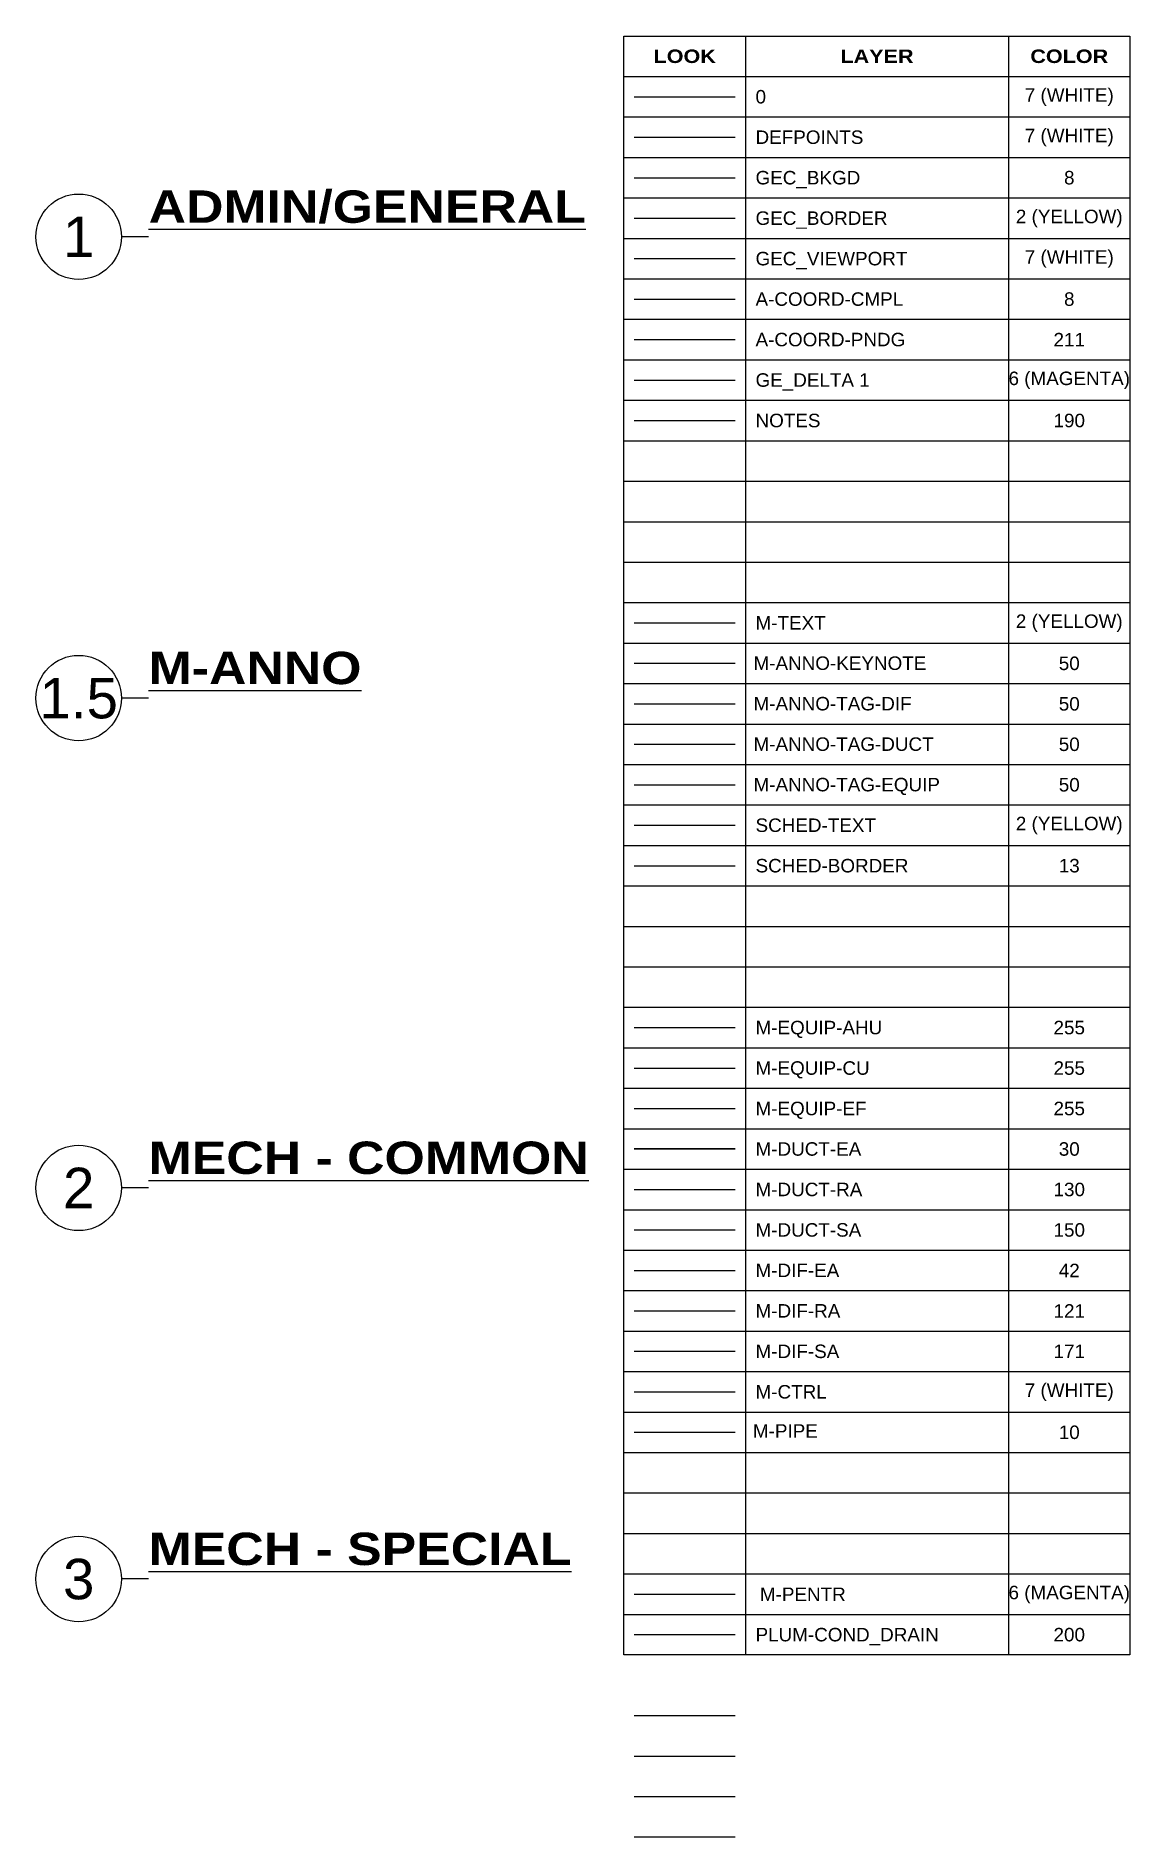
# Model space of a CAD drawing. Header units: inches. Extents: x -22 to 145, y -20 to 61.
# Drawn here: x -22.13 to -12, y -16.69 to 0 of the extents above; entities that cross this region are included whole.
import ezdxf
from ezdxf.enums import TextEntityAlignment as Align

# ---------------------------------------------------------------- set-up
doc = ezdxf.new("R2010")
doc.units = ezdxf.units.IN
doc.header["$MEASUREMENT"] = 0
for name, color, linetype in [('A-COORD-CMPL', 8, 'Continuous'), ('A-COORD-PNDG', 211, 'Continuous'), ('DETL-MEDIUM', 3, 'Continuous'), ('DETL-TEXT', 2, 'Continuous'), ('DETL-THIN', 9, 'Continuous'), ('DETL-WIDE', 11, 'Continuous'), ('G-TEXT', 2, 'Continuous'), ('GE_DELTA 1', 6, 'Continuous'), ('GEC_BKGD', 8, 'Continuous'), ('GEC_BORDER', 2, 'Continuous'), ('M-ANNO-KEYNOTE', 50, 'Continuous'), ('M-ANNO-TAG-DIF', 50, 'Continuous'), ('M-ANNO-TAG-DUCT', 50, 'Continuous'), ('M-ANNO-TAG-EQUIP', 50, 'Continuous'), ('M-CTRL', 7, 'Continuous'), ('M-DIF-EA', 42, 'Continuous'), ('M-DIF-RA', 121, 'Continuous'), ('M-DIF-SA', 171, 'Continuous'), ('M-DUCT-RA', 130, 'Continuous'), ('M-DUCT-SA', 150, 'Continuous'), ('M-EQUIP-AHU', 255, 'Continuous'), ('M-EQUIP-CU', 255, 'Continuous'), ('M-EQUIP-EF', 255, 'Continuous'), ('M-PENTR', 6, 'Continuous'), ('M-PIPE', 10, 'Continuous'), ('PLUM-COND_DRAIN', 200, 'Condensate_Drain'), ('SCHED-BORDER', 13, 'Continuous'), ('SCHED-TEXT', 2, 'Continuous')]:
    doc.layers.add(name, color=color, linetype=linetype)
doc.layers.add('GEC_VIEWPORT', color=7, linetype='Continuous', plot=False)
doc.layers.add('Notes', color=190, linetype='Continuous', plot=False)
doc.layers.add('M-DUCT-EA', color=30, linetype='Continuous', lineweight=30)
doc.styles.add('Arial', font='arial.ttf')
doc.styles.add('Arial Black', font='ariblk.ttf')
doc.styles.get("Standard").update_dxf_attribs({"font": 'arial.ttf'})
doc.linetypes.add('Condensate_Drain', pattern='A,3.1,-0.25,["CD",Standard,S=0.1,R=0,X=-0.12585,Y=-0.05],-0.165', length=3.515)

msp = doc.modelspace()

# ---------------------------------------------------------------- texts
at = {"layer": 'G-TEXT', "color": 1, "style": 'Arial Black'}
for s, p in [('LOOK', (-16.125, -0.1875)), ('LAYER', (-14.34375, -0.1875)), ('COLOR', (-12.5625, -0.1875))]:
    msp.add_text(s, height=0.125, dxfattribs=at).set_placement(p, align=Align.MIDDLE)
at = {"layer": 'G-TEXT', "style": 'Arial'}
for s, p in [('0', (-15.46875, -0.5625)), ('DEFPOINTS', (-15.46875, -0.9375)), ('GEC_BKGD', (-15.46875, -1.3125)), ('GEC_BORDER', (-15.46875, -1.6875)), ('GEC_VIEWPORT', (-15.46875, -2.0625)), ('A-COORD-CMPL', (-15.46875, -2.4375)), ('A-COORD-PNDG', (-15.46875, -2.8125)), ('GE_DELTA 1', (-15.46875, -3.1875)), ('NOTES', (-15.46875, -3.5625)), ('M-TEXT', (-15.46875, -5.4375)), ('SCHED-TEXT', (-15.46875, -7.3125)), ('SCHED-BORDER', (-15.46875, -7.6875)), ('M-EQUIP-AHU', (-15.46875, -9.1875)), ('M-EQUIP-CU', (-15.46875, -9.5625)), ('M-EQUIP-EF', (-15.46875, -9.9375)), ('M-DUCT-EA', (-15.46875, -10.3125)), ('M-DUCT-RA', (-15.46875, -10.6875)), ('M-DUCT-SA', (-15.46875, -11.0625)), ('M-DIF-EA', (-15.46875, -11.4375)), ('M-DIF-RA', (-15.46875, -11.8125)), ('M-DIF-SA', (-15.46875, -12.1875)), ('M-CTRL', (-15.46875, -12.5625)), ('PLUM-COND_DRAIN', (-15.46875, -14.8125))]:
    msp.add_text(s, height=0.125, dxfattribs=at).set_placement(p, align=Align.MIDDLE_LEFT)
for s, p in [('7 (WHITE)', (-12.5625, -0.5625)), ('7 (WHITE)', (-12.5625, -0.9375)), ('8', (-12.5625, -1.3125)), ('2 (YELLOW)', (-12.5625, -1.6875)), ('7 (WHITE)', (-12.5625, -2.0625)), ('8', (-12.5625, -2.4375)), ('211', (-12.5625, -2.8125)), ('6 (MAGENTA)', (-12.5625, -3.1875)), ('190', (-12.5625, -3.5625)), ('2 (YELLOW)', (-12.5625, -5.4375)), ('50', (-12.5625, -5.8125)), ('50', (-12.5625, -6.1875)), ('50', (-12.5625, -6.5625)), ('50', (-12.5625, -6.9375)), ('2 (YELLOW)', (-12.5625, -7.3125)), ('13', (-12.5625, -7.6875)), ('255', (-12.5625, -9.1875)), ('255', (-12.5625, -9.5625)), ('255', (-12.5625, -9.9375)), ('30', (-12.5625, -10.3125)), ('130', (-12.5625, -10.6875)), ('150', (-12.5625, -11.0625)), ('42', (-12.5625, -11.4375)), ('121', (-12.5625, -11.8125)), ('171', (-12.5625, -12.1875)), ('7 (WHITE)', (-12.5625, -12.5625)), ('10', (-12.5625, -12.9375)), ('6 (MAGENTA)', (-12.5625, -14.4375)), ('200', (-12.5625, -14.8125))]:
    msp.add_text(s, height=0.125, dxfattribs=at).set_placement(p, align=Align.MIDDLE)
for s, p in [('M-ANNO-KEYNOTE', (-15.48734, -5.87376)), ('M-ANNO-TAG-DIF', (-15.48734, -6.24876)), ('M-ANNO-TAG-DUCT', (-15.48734, -6.62376)), ('M-ANNO-TAG-EQUIP', (-15.48734, -6.99876)), ('M-PIPE', (-15.49316, -12.98787)), ('M-PENTR', (-15.42825, -14.50133))]:
    msp.add_text(s, height=0.125, dxfattribs=at).set_placement(p)

# ---------------------------------------------------------------- blocks, each defined once
blk = doc.blocks.new('Drawing Title')
blk.add_line((0, -0.027), (-0.169, -0.027))
blk.add_circle((-0.432, -0.027), 0.264)
at = {"flags": 4}
for tag, p, height, style in [('%%UTITLE', (0, 0.059), 0.2, 'Arial Black'), ('SCALE', (0, -0.213), 0.1, 'Arial')]:
    blk.add_attdef(tag, p, '', height=height, dxfattribs=dict(at, style=style))
at = {"style": 'Arial', "flags": 4}
blk.add_attdef('#', text='', height=0.25, dxfattribs=at).set_placement((-0.432, -0.027), align=Align.MIDDLE_CENTER)

# ---------------------------------------------------------------- linework, layer by layer
for p, q in [((-15.5625, 0), (-15.5625, -15)), ((-13.125, 0), (-13.125, -15)), ((-16.6875, -0.375), (-12, -0.375)), ((-16.59375, -0.5625), (-15.65625, -0.5625)), ((-16.6875, -0.75), (-12, -0.75)), ((-16.6875, -1.125), (-12, -1.125)), ((-16.6875, -1.5), (-12, -1.5)), ((-16.6875, -1.875), (-12, -1.875)), ((-16.6875, -2.25), (-12, -2.25)), ((-16.6875, -2.625), (-12, -2.625)), ((-16.6875, -3), (-12, -3)), ((-16.6875, -3.375), (-12, -3.375)), ((-16.6875, -3.75), (-12, -3.75)), ((-16.6875, -4.125), (-12, -4.125)), ((-16.6875, -4.5), (-12, -4.5)), ((-16.6875, -4.875), (-12, -4.875)), ((-16.6875, -5.25), (-12, -5.25)), ((-16.6875, -5.625), (-12, -5.625)), ((-16.6875, -6), (-12, -6)), ((-16.6875, -6.375), (-12, -6.375)), ((-16.6875, -6.75), (-12, -6.75)), ((-16.6875, -7.125), (-12, -7.125)), ((-16.6875, -7.5), (-12, -7.5)), ((-16.6875, -7.875), (-12, -7.875)), ((-16.6875, -8.25), (-12, -8.25)), ((-16.6875, -8.625), (-12, -8.625)), ((-16.6875, -9), (-12, -9)), ((-16.6875, -9.375), (-12, -9.375)), ((-16.6875, -9.75), (-12, -9.75)), ((-16.6875, -10.125), (-12, -10.125)), ((-16.6875, -10.5), (-12, -10.5)), ((-16.6875, -10.875), (-12, -10.875)), ((-16.6875, -11.25), (-12, -11.25)), ((-16.6875, -11.625), (-12, -11.625)), ((-16.6875, -12), (-12, -12)), ((-16.6875, -12.375), (-12, -12.375)), ((-16.6875, -12.75), (-12, -12.75)), ((-16.6875, -13.125), (-12, -13.125)), ((-16.6875, -13.5), (-12, -13.5)), ((-16.6875, -13.875), (-12, -13.875)), ((-16.6875, -14.25), (-12, -14.25)), ((-16.6875, -14.625), (-12, -14.625))]:
    msp.add_line(p, q)
msp.add_lwpolyline([(-16.6875, 0), (-12, 0), (-12, -15), (-16.6875, -15)], close=True)
at = {"layer": 'A-COORD-CMPL'}
msp.add_line((-16.59375, -2.4375), (-15.65625, -2.4375), dxfattribs=at)
at = {"layer": 'A-COORD-PNDG'}
msp.add_line((-16.59375, -2.8125), (-15.65625, -2.8125), dxfattribs=at)
at = {"layer": 'Defpoints'}
msp.add_line((-16.59375, -0.9375), (-15.65625, -0.9375), dxfattribs=at)
at = {"layer": 'DETL-MEDIUM'}
msp.add_line((-16.59375, -16.3125), (-15.65625, -16.3125), dxfattribs=at)
at = {"layer": 'DETL-TEXT'}
msp.add_line((-16.59375, -15.5625), (-15.65625, -15.5625), dxfattribs=at)
at = {"layer": 'DETL-THIN'}
msp.add_line((-16.59375, -15.9375), (-15.65625, -15.9375), dxfattribs=at)
at = {"layer": 'DETL-WIDE'}
msp.add_line((-16.59375, -16.6875), (-15.65625, -16.6875), dxfattribs=at)
at = {"layer": 'G-TEXT'}
msp.add_line((-16.59375, -5.4375), (-15.65625, -5.4375), dxfattribs=at)
at = {"layer": 'GE_DELTA 1'}
msp.add_line((-16.59375, -3.1875), (-15.65625, -3.1875), dxfattribs=at)
at = {"layer": 'GEC_BKGD'}
msp.add_line((-16.59375, -1.3125), (-15.65625, -1.3125), dxfattribs=at)
at = {"layer": 'GEC_BORDER'}
msp.add_line((-16.59375, -1.6875), (-15.65625, -1.6875), dxfattribs=at)
at = {"layer": 'GEC_VIEWPORT'}
msp.add_line((-16.59375, -2.0625), (-15.65625, -2.0625), dxfattribs=at)
at = {"layer": 'M-ANNO-KEYNOTE'}
msp.add_line((-16.59375, -5.8125), (-15.65625, -5.8125), dxfattribs=at)
at = {"layer": 'M-ANNO-TAG-DIF'}
msp.add_line((-16.59375, -6.1875), (-15.65625, -6.1875), dxfattribs=at)
at = {"layer": 'M-ANNO-TAG-DUCT'}
msp.add_line((-16.59375, -6.5625), (-15.65625, -6.5625), dxfattribs=at)
at = {"layer": 'M-ANNO-TAG-EQUIP'}
msp.add_line((-16.59375, -6.9375), (-15.65625, -6.9375), dxfattribs=at)
at = {"layer": 'M-CTRL'}
msp.add_line((-16.59375, -12.5625), (-15.65625, -12.5625), dxfattribs=at)
at = {"layer": 'M-DIF-EA'}
msp.add_line((-16.59375, -11.4375), (-15.65625, -11.4375), dxfattribs=at)
at = {"layer": 'M-DIF-RA'}
msp.add_line((-16.59375, -11.8125), (-15.65625, -11.8125), dxfattribs=at)
at = {"layer": 'M-DIF-SA'}
msp.add_line((-16.59375, -12.1875), (-15.65625, -12.1875), dxfattribs=at)
at = {"layer": 'M-DUCT-EA'}
msp.add_line((-16.59375, -10.3125), (-15.65625, -10.3125), dxfattribs=at)
at = {"layer": 'M-DUCT-RA'}
msp.add_line((-16.59375, -10.6875), (-15.65625, -10.6875), dxfattribs=at)
at = {"layer": 'M-DUCT-SA'}
msp.add_line((-16.59375, -11.0625), (-15.65625, -11.0625), dxfattribs=at)
at = {"layer": 'M-EQUIP-AHU'}
msp.add_line((-16.59375, -9.1875), (-15.65625, -9.1875), dxfattribs=at)
at = {"layer": 'M-EQUIP-CU'}
msp.add_line((-16.59375, -9.5625), (-15.65625, -9.5625), dxfattribs=at)
at = {"layer": 'M-EQUIP-EF'}
msp.add_line((-16.59375, -9.9375), (-15.65625, -9.9375), dxfattribs=at)
at = {"layer": 'M-PENTR'}
msp.add_line((-16.59375, -14.4375), (-15.65625, -14.4375), dxfattribs=at)
at = {"layer": 'M-PIPE', "linetype": 'Continuous'}
msp.add_line((-16.59375, -12.9375), (-15.65625, -12.9375), dxfattribs=at)
at = {"layer": 'Notes'}
msp.add_line((-16.59375, -3.5625), (-15.65625, -3.5625), dxfattribs=at)
at = {"layer": 'PLUM-COND_DRAIN'}
msp.add_line((-16.59375, -14.8125), (-15.65625, -14.8125), dxfattribs=at)
at = {"layer": 'SCHED-BORDER'}
msp.add_line((-16.59375, -7.6875), (-15.65625, -7.6875), dxfattribs=at)
at = {"layer": 'SCHED-TEXT'}
msp.add_line((-16.59375, -7.3125), (-15.65625, -7.3125), dxfattribs=at)

# ---------------------------------------------------------------- block references
at = {"layer": 'G-TEXT'}
ref = msp.add_blockref('Drawing Title', (-21.09118, -1.81958), dxfattribs=dict(at, xscale=1.5, yscale=1.5, zscale=1.5))
ref.add_attrib('#', '1', dxfattribs={"layer": '0', "height": 0.375, "style": 'Arial'}).set_placement((-21.73926, -1.86059), align=Align.MIDDLE_CENTER)
ref.add_attrib('%%UTITLE', '%%UADMIN/GENERAL', (-21.09118, -1.73091), dxfattribs={"layer": '0', "height": 0.3, "style": 'Arial Black'})
ref = msp.add_blockref('Drawing Title', (-21.09118, -6.09416), dxfattribs=dict(at, xscale=1.5, yscale=1.5, zscale=1.5))
ref.add_attrib('#', '1.5', dxfattribs={"layer": '0', "height": 0.375, "style": 'Arial'}).set_placement((-21.73926, -6.13517), align=Align.MIDDLE_CENTER)
ref.add_attrib('%%UTITLE', '%%UM-ANNO', (-21.09118, -6.00549), dxfattribs={"layer": '0', "height": 0.3, "style": 'Arial Black'})
ref = msp.add_blockref('Drawing Title', (-21.09118, -10.63274), dxfattribs=dict(at, xscale=1.5, yscale=1.5, zscale=1.5))
ref.add_attrib('#', '2', dxfattribs={"layer": '0', "height": 0.375, "style": 'Arial'}).set_placement((-21.73926, -10.67376), align=Align.MIDDLE_CENTER)
ref.add_attrib('%%UTITLE', '%%UMECH - COMMON', (-21.09118, -10.54407), dxfattribs={"layer": '0', "height": 0.3, "style": 'Arial Black'})
ref = msp.add_blockref('Drawing Title', (-21.09118, -14.25648), dxfattribs=dict(at, xscale=1.5, yscale=1.5, zscale=1.5))
ref.add_attrib('#', '3', dxfattribs={"layer": '0', "height": 0.375, "style": 'Arial'}).set_placement((-21.73926, -14.29749), align=Align.MIDDLE_CENTER)
ref.add_attrib('%%UTITLE', '%%UMECH - SPECIAL', (-21.09118, -14.16781), dxfattribs={"layer": '0', "height": 0.3, "style": 'Arial Black'})

msp.set_redraw_order([(e.dxf.handle, doc.entitydb.next_handle()) for e in msp.query("TEXT MTEXT ATTDEF DIMENSION ARC_DIMENSION")])  # texts and dimensions are drawn at this point

doc.saveas('drawing.dxf')
